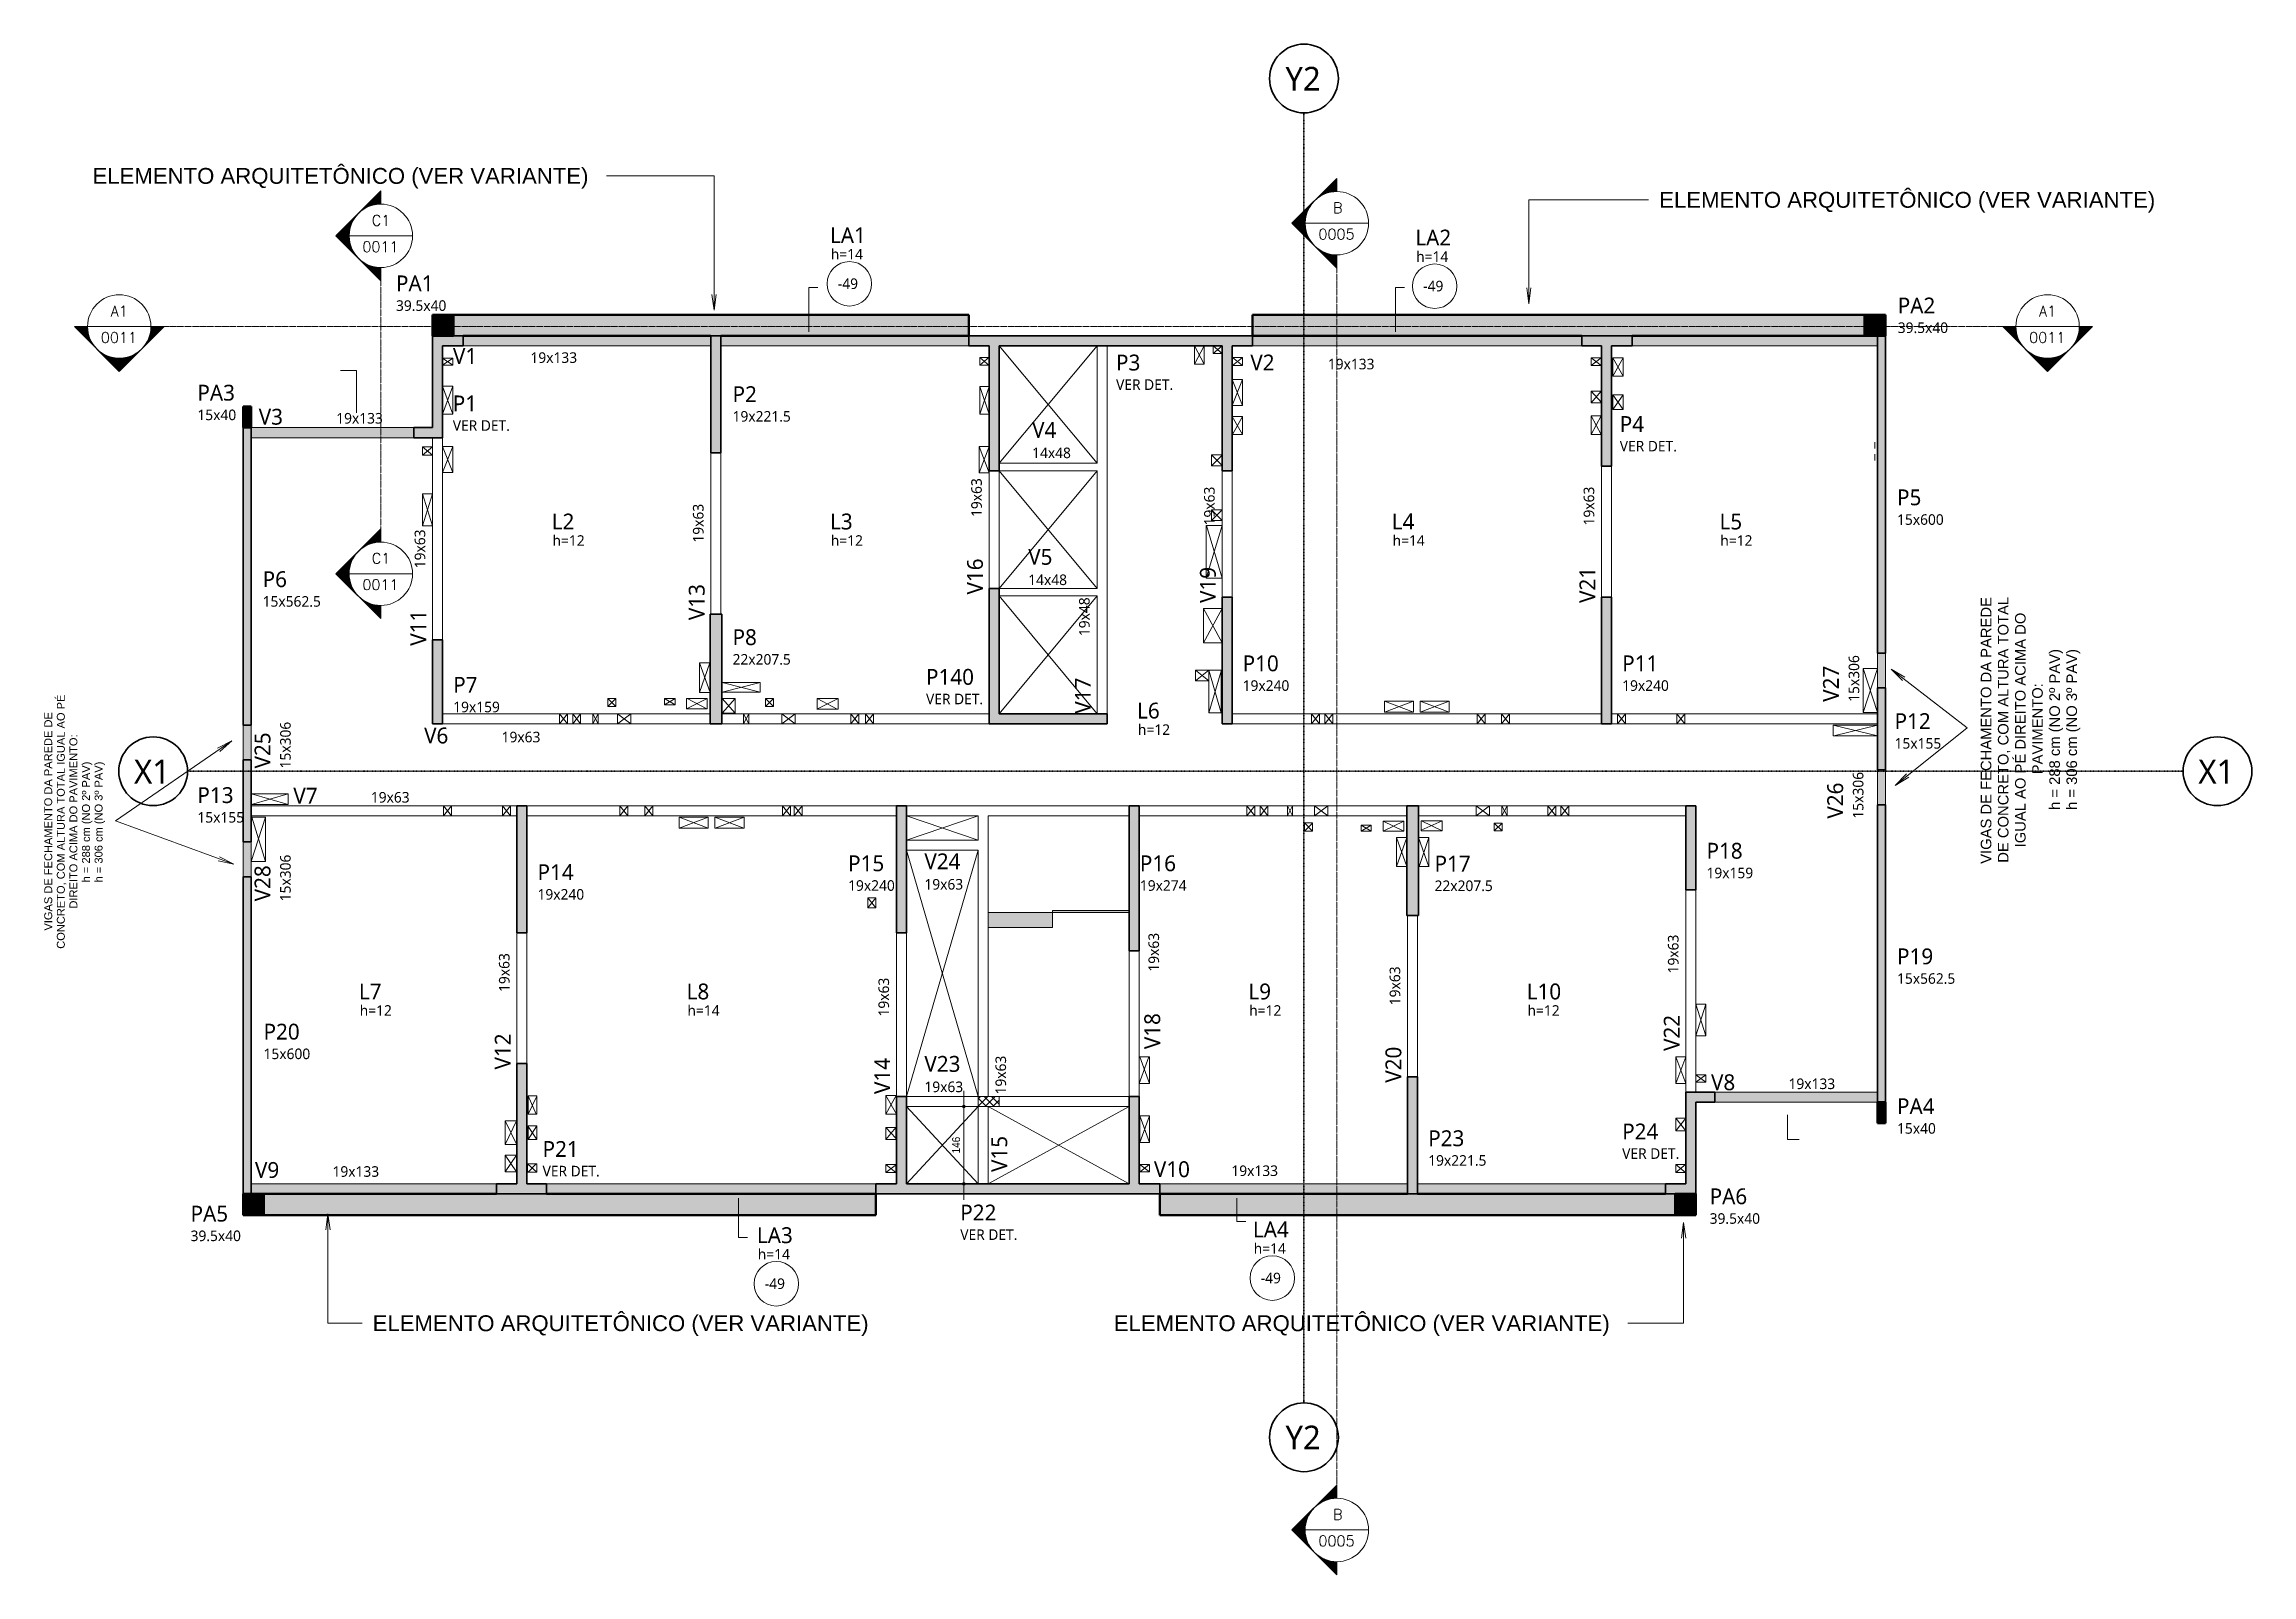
# Model space of a CAD drawing. Header units: centimetres. Extents: x -2102 to 22188, y -1637 to 88376.
# Drawn here: x 3818 to 7994, y -1637 to 1259 of the extents above.
import ezdxf

# ---------------------------------------------------------------- set-up
doc = ezdxf.new("R2010")
doc.units = ezdxf.units.CM
for name, pattern in [('Centro de 6 mm', [1.32, 0.6, -0.24, 0.24, -0.24]), ('Dash dot', [1.5875, 0.635, -0.47625, 0, -0.47625]), ('Traço', [0.635, 0.3175, -0.3175])]:
    doc.linetypes.add(name, pattern=pattern)
for name, color, linetype, lineweight in [('A-ANNO-DIMS', 7, 'Continuous', 9), ('A-ANNO-DIMS-100', 7, 'Continuous', 9), ('A-DETL-GENF', 7, 'Continuous', 9), ('A-DETL-THIN', 7, 'Continuous', 18), ('A-FLOR', 7, 'Continuous', 18), ('A-FLOR-IDEN', 7, 'Continuous', 9), ('A-GENM', 7, 'Continuous', 18), ('G-ANNO-SYMB', 7, 'Continuous', 9), ('G-ANNO-TEXT', 7, 'Continuous', 9), ('S-BEAM', 7, 'Continuous', 18), ('S-BEAM-HDLN', 7, 'Traço', 18), ('S-BEAM-IDEN', 7, 'Continuous', 9), ('S-COLS', 7, 'Continuous', 18), ('S-COLS-IDEN', 7, 'Continuous', 9), ('S-GRID', 7, 'Continuous', 9), ('S-GRID-IDEN', 7, 'Continuous', 9)]:
    doc.layers.add(name, color=color, linetype=linetype, lineweight=lineweight)
doc.layers.add('A-DETL', color=7, linetype='Continuous', lineweight=9, true_color=0x00a600)
doc.styles.add('Arial_2', font='arial.ttf', dxfattribs={"height": 30})
doc.styles.add('Arial_3', font='arial.ttf', dxfattribs={"height": 20})
doc.styles.add('Arial_4', font='arial.ttf', dxfattribs={"height": 15})
doc.styles.add('Arial_5', font='arial.ttf', dxfattribs={"width": 0.9, "height": 15})
doc.styles.add('Gadugi', font='gadugi.ttf', dxfattribs={"height": 45})
doc.styles.add('Gadugi_3', font='gadugi.ttf', dxfattribs={"height": 30})
doc.styles.add('Gadugi_4', font='gadugi.ttf', dxfattribs={"height": 20})
doc.styles.add('Gadugi_5', font='gadugi.ttf', dxfattribs={"height": 0.2})
doc.styles.add('RomanD', font='romand__.ttf', dxfattribs={"height": 20})
doc.dimstyles.new('PED_1_5mm_ESQ_4', dxfattribs={"dimscale": 30.48, "dimtxt": 15.303891, "dimasz": 0.656168, "dimexe": 0.492126, "dimexo": 0.492126, "dimgap": 0.098425, "dimtad": 1, "dimdec": 1, "dimrnd": 0.5, "dimdsep": 46, "dimtxsty": 'Arial_5', "dimblk1": 'DOTSMALL', "dimblk2": 'DOTSMALL', "dimsah": 1, "dimcen": 0.09, "dimdle": 0.984252, "dimazin": 0, "dimtfac": 1, "dimtdec": 4, "dimtix": 1, "dimtmove": 0, "dimatfit": 3, "dimfxl": 1, "dimtvp": 1, "dimtolj": 1, "dimtzin": 0, "dimarcsym": 2})

msp = doc.modelspace()

# ---------------------------------------------------------------- texts
at = {"layer": 'A-FLOR-IDEN', "attachment_point": 1}
for s, insert, char_height, width, style in [('LA1', (5304.54, 912.59), 30, 84.9789, 'Gadugi_3'), ('LA2', (6411.86, 908.12), 30, 84.9789, 'Gadugi_3'), ('h=14', (5306.1, 871.64), 20, 79.3671, 'Gadugi_4'), ('h=14', (6413.42, 867.17), 20, 79.3671, 'Gadugi_4'), ('-49', (5319.33, 815.82), 20, 50.5063, 'Gadugi_4'), ('-49', (6426.65, 811.35), 20, 50.5063, 'Gadugi_4'), ('L2', (4778.04, 370.99), 30, 52.1097, 'Gadugi_3'), ('L3', (5304.54, 370.99), 30, 52.1097, 'Gadugi_3'), ('L4', (6367.3, 370.99), 30, 52.1097, 'Gadugi_3'), ('L5', (6987.3, 370.99), 30, 52.1097, 'Gadugi_3'), ('h=12', (4779.6, 330.03), 20, 79.3671, 'Gadugi_4'), ('h=12', (5306.1, 330.03), 20, 79.3671, 'Gadugi_4'), ('h=14', (6368.86, 330.03), 20, 79.3671, 'Gadugi_4'), ('h=12', (6988.86, 330.03), 20, 79.3671, 'Gadugi_4'), ('L6', (5885.5, 13.24), 30, 52.1097, 'Gadugi_3'), ('h=12', (5887.06, -27.72), 20, 79.3671, 'Gadugi_4'), ('L7', (4413.29, -518.05), 30, 52.1097, 'Gadugi_3'), ('L8', (5033.29, -518.05), 30, 52.1097, 'Gadugi_3'), ('L9', (6096.05, -518.05), 30, 52.1097, 'Gadugi_3'), ('L10', (6622.55, -518.05), 30, 80.1687, 'Gadugi_3'), ('h=12', (4414.85, -559), 20, 79.3671, 'Gadugi_4'), ('h=14', (5034.85, -559), 20, 79.3671, 'Gadugi_4'), ('h=12', (6097.62, -559), 20, 79.3671, 'Gadugi_4'), ('h=12', (6624.11, -559), 20, 79.3671, 'Gadugi_4'), ('LA3', (5166.34, -979.07), 30, 84.9789, 'Gadugi_3'), ('LA4', (6104.59, -968.3), 30, 84.9789, 'Gadugi_3'), ('h=14', (5167.91, -1020.03), 20, 79.3671, 'Gadugi_4'), ('h=14', (6106.16, -1009.25), 20, 79.3671, 'Gadugi_4'), ('-49', (5181.14, -1075.85), 20, 50.5063, 'Gadugi_4'), ('-49', (6119.39, -1065.07), 20, 50.5063, 'Gadugi_4')]:
    msp.add_mtext(s, dxfattribs=dict(at, insert=insert, char_height=char_height, width=width, style=style))
at = {"layer": 'G-ANNO-SYMB', "char_height": 20, "attachment_point": 1, "style": 'RomanD'}
for s, insert, width in [('C1', (4437.72, 935.62), 46.4979), ('B', (6256.26, 959.43), 22.4472), ('0011', (4419.82, 885.73), 89.789), ('0005', (6228.46, 909.54), 89.789), ('A1', (3943.58, 764.05), 44.8945), ('A1', (7591.66, 764.05), 44.8945), ('0011', (3925.03, 714.16), 89.789), ('0011', (7573.11, 714.16), 89.789), ('C1', (4437.72, 296.37), 46.4979), ('0011', (4419.82, 246.48), 89.789), ('B', (6256.26, -1512.52), 22.4472), ('0005', (6228.46, -1562.41), 89.789)]:
    msp.add_mtext(s, dxfattribs=dict(at, insert=insert, width=width))
at = {"layer": 'G-ANNO-TEXT', "char_height": 30, "width": 1154.43, "attachment_point": 1, "style": 'Arial_2'}
for insert in [(3909.33, 1024.79), (6873.3, 979.5), (4439.27, -1145.65), (5841.41, -1145.65)]:
    msp.add_mtext('ELEMENTO ARQUITETÔNICO (VER VARIANTE)', dxfattribs=dict(at, insert=insert))
at = {"layer": 'G-ANNO-TEXT', "attachment_point": 1, "rotation": 90}
for s, insert, char_height, width, style in [('VIGAS DE FECHAMENTO DA PAREDE ', (7481.61, -291.5), 20, 627.7213, 'Arial_3'), ('DE CONCRETO, COM ALTURA TOTAL ', (7514.02, -289.51), 20, 625.3162, 'Arial_3'), ('IGUAL AO PÉ DIREITO ACIMA DO ', (7546.43, -260.41), 20, 557.1728, 'Arial_3'), ('h = 288 cm (NO 2º PAV)', (7611.26, -189.63), 20, 376.7931, 'Arial_3'), ('h = 306 cm (NO 3º PAV)', (7643.67, -189.63), 20, 376.7931, 'Arial_3'), ('PAVIMENTO:', (7578.84, -122.16), 20, 212.4472, 'Arial_3'), ('CONCRETO, COM ALTURA TOTAL IGUAL AO PÉ ', (3841.9, -452.28), 15, 593.2487, 'Arial_4'), ('VIGAS DE FECHAMENTO DA PAREDE DE ', (3818.09, -417.89), 15, 509.8733, 'Arial_4'), ('DIREITO ACIMA DO PAVIMENTO:', (3865.72, -376.22), 15, 401.6454, 'Arial_4'), ('h = 288 cm (NO 2º PAV)', (3889.53, -326.61), 15, 281.3923, 'Arial_4'), ('h = 306 cm (NO 3º PAV)', (3913.34, -326.61), 15, 281.3923, 'Arial_4')]:
    msp.add_mtext(s, dxfattribs=dict(at, insert=insert, char_height=char_height, width=width, style=style))
at = {"layer": 'S-BEAM-IDEN', "attachment_point": 1}
for s, insert, char_height, width, style in [('V1', (4591.27, 683.95), 30, 60.1266, 'Gadugi_3'), ('19x133', (4737.87, 676.08), 20, 108.2278, 'Gadugi_4'), ('V2', (6099.72, 671.72), 30, 60.1266, 'Gadugi_3'), ('19x133', (6246.31, 663.85), 20, 108.2278, 'Gadugi_4'), ('V3', (4223.8, 569.19), 30, 60.1266, 'Gadugi_3'), ('19x133', (4370.39, 561.32), 20, 108.2278, 'Gadugi_4'), ('V4', (5686.92, 544.26), 30, 60.1266, 'Gadugi_3'), ('14x48', (5686.92, 495.82), 20, 89.789, 'Gadugi_4'), ('V5', (5679.53, 304.17), 30, 60.1266, 'Gadugi_3'), ('14x48', (5679.53, 255.73), 20, 89.789, 'Gadugi_4'), ('V6', (4536.69, -33.88), 30, 60.1266, 'Gadugi_3'), ('19x63', (4683.29, -41.75), 20, 89.789, 'Gadugi_4'), ('V7', (4289.29, -147.81), 30, 60.1266, 'Gadugi_3'), ('19x63', (4435.89, -155.68), 20, 89.789, 'Gadugi_4'), ('V24', (5483.13, -271.81), 30, 88.1856, 'Gadugi_3'), ('19x63', (5483.13, -320.25), 20, 89.789, 'Gadugi_4'), ('V23', (5483.13, -655), 30, 88.1856, 'Gadugi_3'), ('19x63', (5483.13, -703.44), 20, 89.789, 'Gadugi_4'), ('V8', (6971.28, -689.8), 30, 60.1266, 'Gadugi_3'), ('19x133', (7117.88, -697.67), 20, 108.2278, 'Gadugi_4'), ('V9', (4216.76, -855.73), 30, 60.1266, 'Gadugi_3'), ('19x133', (4363.36, -863.6), 20, 108.2278, 'Gadugi_4'), ('V10', (5917.28, -854.28), 30, 88.1856, 'Gadugi_3'), ('19x133', (6063.88, -862.15), 20, 108.2278, 'Gadugi_4')]:
    msp.add_mtext(s, dxfattribs=dict(at, insert=insert, char_height=char_height, width=width, style=style))
at = {"layer": 'S-BEAM-IDEN', "attachment_point": 1, "rotation": 90}
for s, insert, char_height, width, style in [('19x63', (5571.73, 364.52), 20, 89.789, 'Gadugi_4'), ('19x63', (6012.23, 348.52), 20, 89.789, 'Gadugi_4'), ('19x63', (6730.24, 348.52), 20, 89.789, 'Gadugi_4'), ('19x63', (5045.23, 316.04), 20, 89.789, 'Gadugi_4'), ('19x63', (4518.73, 267.52), 20, 89.789, 'Gadugi_4'), ('V16', (5563.86, 217.93), 30, 88.1856, 'Gadugi_3'), ('V19', (6004.36, 201.93), 30, 88.1856, 'Gadugi_3'), ('V21', (6722.37, 201.93), 30, 88.1856, 'Gadugi_3'), ('V13', (5037.36, 169.44), 30, 88.1856, 'Gadugi_3'), ('19x48', (5775.73, 139.09), 20, 89.789, 'Gadugi_4'), ('V11', (4510.86, 120.93), 30, 88.1856, 'Gadugi_3'), ('15x306', (7231.58, 14.91), 20, 108.2278, 'Gadugi_4'), ('V17', (5767.86, -7.51), 30, 88.1856, 'Gadugi_3'), ('V27', (7183.14, 14.91), 30, 88.1856, 'Gadugi_3'), ('15x306', (4264.32, -111.13), 20, 108.2278, 'Gadugi_4'), ('V25', (4215.88, -111.13), 30, 88.1856, 'Gadugi_3'), ('15x306', (7239.58, -206.04), 20, 108.2278, 'Gadugi_4'), ('V26', (7191.14, -206.04), 30, 88.1856, 'Gadugi_3'), ('15x306', (4264.32, -362.49), 20, 108.2278, 'Gadugi_4'), ('V28', (4215.88, -362.49), 30, 88.1856, 'Gadugi_3'), ('19x63', (5907.03, -495.59), 20, 89.789, 'Gadugi_4'), ('19x63', (6889.74, -498.93), 20, 89.789, 'Gadugi_4'), ('19x63', (4678.23, -533.98), 20, 89.789, 'Gadugi_4'), ('19x63', (6363.24, -559.08), 20, 89.789, 'Gadugi_4'), ('19x63', (5396.23, -580.42), 20, 89.789, 'Gadugi_4'), ('V18', (5899.16, -642.18), 30, 88.1856, 'Gadugi_3'), ('V22', (6881.87, -645.53), 30, 88.1856, 'Gadugi_3'), ('V12', (4670.36, -680.57), 30, 88.1856, 'Gadugi_3'), ('V14', (5388.36, -727.02), 30, 88.1856, 'Gadugi_3'), ('19x63', (5617.59, -727.91), 20, 89.789, 'Gadugi_4'), ('V20', (6355.37, -705.67), 30, 88.1856, 'Gadugi_3'), ('V15', (5609.72, -874.51), 30, 88.1856, 'Gadugi_3')]:
    msp.add_mtext(s, dxfattribs=dict(at, insert=insert, char_height=char_height, width=width, style=style))
at = {"layer": 'S-COLS-IDEN', "attachment_point": 1}
for s, insert, char_height, width, style in [('PA1', (4483.48, 821.44), 30, 89.789, 'Gadugi_3'), ('39.5x40', (4483.48, 774.46), 20, 115.443, 'Gadugi_4'), ('PA2', (7324.54, 779.58), 30, 89.789, 'Gadugi_3'), ('39.5x40', (7324.54, 732.6), 20, 115.443, 'Gadugi_4'), ('P3', (5845.71, 671.72), 30, 56.9198, 'Gadugi_3'), ('PA3', (4107.79, 614.7), 30, 89.789, 'Gadugi_3'), ('P1', (4590.87, 594.36), 30, 56.9198, 'Gadugi_3'), ('P2', (5120.2, 611.91), 30, 56.9198, 'Gadugi_3'), ('15x40', (4107.79, 567.72), 20, 89.789, 'Gadugi_4'), ('19x221.5', (5120.2, 564.93), 20, 133.8818, 'Gadugi_4'), ('P4', (6798.62, 555.36), 30, 56.9198, 'Gadugi_3'), ('P5', (7323.21, 416.67), 30, 56.9198, 'Gadugi_3'), ('15x600', (7323.21, 369.69), 20, 108.2278, 'Gadugi_4'), ('P6', (4231.2, 261.81), 30, 56.9198, 'Gadugi_3'), ('15x562.5', (4231.2, 214.83), 20, 133.8818, 'Gadugi_4'), ('P8', (5120.2, 152.18), 30, 56.9198, 'Gadugi_3'), ('22x207.5', (5120.2, 105.2), 20, 133.8818, 'Gadugi_4'), ('P10', (6085.2, 102.65), 30, 84.9789, 'Gadugi_3'), ('P11', (6803.21, 102.65), 30, 84.9789, 'Gadugi_3'), ('P7', (4591.7, 62.15), 30, 56.9198, 'Gadugi_3'), ('P140', (5486.2, 77.07), 30, 113.0379, 'Gadugi_3'), ('19x240', (6085.2, 55.67), 20, 108.2278, 'Gadugi_4'), ('19x240', (6803.21, 55.67), 20, 108.2278, 'Gadugi_4'), ('19x159', (4591.7, 15.17), 20, 108.2278, 'Gadugi_4'), ('P12', (7318.51, -6.64), 30, 84.9789, 'Gadugi_3'), ('15x155', (7318.51, -53.61), 20, 108.2278, 'Gadugi_4'), ('P13', (4107.79, -146.59), 30, 84.9789, 'Gadugi_3'), ('15x155', (4107.79, -193.57), 20, 108.2278, 'Gadugi_4'), ('P14', (4751.2, -292.35), 30, 84.9789, 'Gadugi_3'), ('P15', (5338.84, -275.61), 30, 84.9789, 'Gadugi_3'), ('P16', (5890.77, -275.61), 30, 84.9789, 'Gadugi_3'), ('P17', (6448.21, -276.1), 30, 84.9789, 'Gadugi_3'), ('P18', (6962.71, -251.85), 30, 84.9789, 'Gadugi_3'), ('19x240', (5338.84, -322.58), 20, 108.2278, 'Gadugi_4'), ('19x274', (5890.77, -322.58), 20, 108.2278, 'Gadugi_4'), ('22x207.5', (6448.21, -323.08), 20, 133.8818, 'Gadugi_4'), ('19x159', (6962.71, -298.83), 20, 108.2278, 'Gadugi_4'), ('19x240', (4751.2, -339.33), 20, 108.2278, 'Gadugi_4'), ('P19', (7323.21, -451.59), 30, 84.9789, 'Gadugi_3'), ('15x562.5', (7323.21, -498.57), 20, 133.8818, 'Gadugi_4'), ('P20', (4232.92, -594.04), 30, 84.9789, 'Gadugi_3'), ('15x600', (4232.92, -641.02), 20, 108.2278, 'Gadugi_4'), ('PA4', (7323.21, -735.14), 30, 89.789, 'Gadugi_3'), ('P24', (6803.18, -782.88), 30, 84.9789, 'Gadugi_3'), ('15x40', (7323.21, -782.12), 20, 89.789, 'Gadugi_4'), ('P21', (4760.8, -816.04), 30, 84.9789, 'Gadugi_3'), ('P23', (6436.21, -795.69), 30, 84.9789, 'Gadugi_3'), ('19x221.5', (6436.21, -842.67), 20, 133.8818, 'Gadugi_4'), ('PA6', (6968.7, -905.56), 30, 89.789, 'Gadugi_3'), ('PA5', (4094.86, -938.3), 30, 89.789, 'Gadugi_3'), ('P22', (5550.93, -936.27), 30, 84.9789, 'Gadugi_3'), ('39.5x40', (6968.7, -952.54), 20, 115.443, 'Gadugi_4'), ('39.5x40', (4094.86, -985.28), 20, 115.443, 'Gadugi_4')]:
    msp.add_mtext(s, dxfattribs=dict(at, insert=insert, char_height=char_height, width=width, style=style))
at = {"layer": 'S-GRID-IDEN', "color": 40, "true_color": 0xffc000, "char_height": 45, "width": 84.1772, "attachment_point": 1, "style": 'Gadugi'}
for insert in [(6166.18, 1216.09), (6166.18, -1354.35)]:
    msp.add_mtext('Y2', dxfattribs=dict(at, insert=insert))
at = {"layer": 'S-GRID-IDEN', "color": 152, "true_color": 0x0070c0, "char_height": 45, "width": 87.3839, "attachment_point": 1, "style": 'Gadugi'}
for insert in [(3987.96, -94.63), (7893.26, -94.63)]:
    msp.add_mtext('X1', dxfattribs=dict(at, insert=insert))

# ---------------------------------------------------------------- blocks, each defined once
blk = doc.blocks.new('TQS - Pilar Polig_5 - TQS Column-2591262-PL K 001 - FORMA DO PAVIMENTO TIPO 1 - CORTES ARQUITETURA')
at = {"layer": 'S-COLS', "linetype": 'Traço', "lineweight": 9, "true_color": 0x808080}
blk.add_hatch(color=8, dxfattribs=at).paths.add_polyline_path([(9.7, 150.1), (-9.3, 150.1), (-9.3, -77.5), (-48, -77.5), (-48, -96.5), (47, -96.5), (47, -77.5), (9.7, -77.5)], flags=0)
at = {"layer": 'S-COLS', "lineweight": 35}
for p, q in [((-9.3, -77.5), (-9.3, 150.1)), ((-9.3, 150.1), (9.7, 150.1)), ((9.7, 150.1), (9.7, -77.5)), ((-48, -96.5), (-48, -77.5)), ((-48, -77.5), (-9.3, -77.5)), ((9.7, -77.5), (47, -77.5)), ((47, -77.5), (47, -96.5)), ((47, -96.5), (-48, -96.5))]:
    blk.add_line(p, q, dxfattribs=at)
blk = doc.blocks.new('TQS - Pilar retangular - 15_0 x 40_0-2890008-PL K 001 - FORMA DO PAVIMENTO TIPO 1 - CORTES ARQUITETURA')
at = {"layer": 'S-COLS', "linetype": 'Traço', "lineweight": 50, "true_color": 0x808080}
blk.add_hatch(color=8, dxfattribs=at).paths.add_polyline_path([(-7.5, 20), (-7.5, -20), (7.5, -20), (7.5, 20)], flags=0)
at = {"layer": 'S-COLS', "color": 190, "lineweight": 50, "true_color": 0x8000ff}
for p, q in [((-7.5, 20), (-7.5, -20)), ((7.5, 20), (-7.5, 20)), ((7.5, -20), (7.5, 20)), ((-7.5, -20), (7.5, -20))]:
    blk.add_line(p, q, dxfattribs=at)
blk = doc.blocks.new('PED_FURO_RETANGULAR_R04_2020 - 15x15x29-3491205-PL K 001 - FORMA DO PAVIMENTO TIPO 1 - CORTES ARQUITETURA')
at = {"layer": 'A-GENM'}
for p, q in [((-7.5, 9.5), (7.5, -9.5)), ((-7.5, -9.5), (7.5, 9.5)), ((-7.5, -9.5), (-7.5, 9.5)), ((-7.5, 9.5), (7.5, 9.5)), ((7.5, 9.5), (7.5, -9.5)), ((7.5, -9.5), (-7.5, -9.5))]:
    blk.add_line(p, q, dxfattribs=at)
blk = doc.blocks.new('PED_COMPL_ESC_TRIANGULO_BAIXO_R00_2019 - 01-3741892-PL K 001 - FORMA DO PAVIMENTO TIPO 1 - CORTES ARQUITETURA')
at = {"layer": 'S-BEAM', "true_color": 0x0080ff}
blk.add_hatch(color=150, dxfattribs=at).paths.add_polyline_path([(61, 0), (61, 28.1), (-61, 28.1), (-61, 0)], flags=0)
at = {"layer": 'S-BEAM'}
for p, q in [((61, 28.1), (-61, 28.1)), ((-61, 0), (61, 0)), ((61, 0), (61, 28.1))]:
    blk.add_line(p, q, dxfattribs=at)
blk = doc.blocks.new('PED_COMPL_ESC_TRIANGULO_CIMA_R00_2019 - 01-3741802-PL K 001 - FORMA DO PAVIMENTO TIPO 1 - CORTES ARQUITETURA')
at = {"layer": 'S-BEAM', "true_color": 0x0080ff}
blk.add_hatch(color=150, dxfattribs=at).paths.add_polyline_path([(72.5, 0), (72.5, 3.9), (-72.5, 3.9), (-72.5, 0)], flags=0)
at = {"layer": 'S-BEAM'}
for p, q in [((-72.5, 3.9), (-72.5, 0.1)), ((-72.5, 3.9), (72.5, 3.9)), ((72.5, 0), (-72.5, 0))]:
    blk.add_line(p, q, dxfattribs=at)
blk = doc.blocks.new('Corte - M_Cabeça do corte - Preenchida-2060824-PL K 001 - FORMA DO PAVIMENTO TIPO 1 - CORTES ARQUITETURA')
at = {"layer": 'G-ANNO-SYMB'}
h = blk.add_hatch(color=256, dxfattribs=at)
edge = h.paths.add_edge_path(flags=0)
edge.add_line((-0.6, 0.849), (-0.6, 0.6))
edge.add_arc((-0.6, 0), 0.6, 90, 135)
edge.add_line((-1.024, 0.424), (-0.6, 0.849))
h = blk.add_hatch(color=256, dxfattribs=at)
edge = h.paths.add_edge_path(flags=0)
edge.add_line((-0.6, 0.849), (-0.176, 0.424))
edge.add_arc((-0.6, 0), 0.6, 45, 90)
edge.add_line((-0.6, 0.6), (-0.6, 0.849))
h = blk.add_hatch(color=256, dxfattribs=at)
edge = h.paths.add_edge_path(flags=0)
edge.add_line((-1.449, 0), (-1.024, 0.424))
edge.add_arc((-0.6, 0), 0.6, 135, 180)
edge.add_line((-1.2, 0), (-1.449, 0))
h = blk.add_hatch(color=256, dxfattribs=at)
edge = h.paths.add_edge_path(flags=0)
edge.add_line((0.249, 0), (0, 0))
edge.add_arc((-0.6, 0), 0.6, 360, 405)
edge.add_line((-0.176, 0.424), (0.249, 0))
for p, q in [((-0.6, 0.849), (-1.449, 0)), ((-0.6, 0.849), (-1.024, 0.424)), ((-0.6, 0.849), (0.249, 0)), ((-0.6, 0.6), (-0.6, 0.849)), ((-0.6, 0.849), (-0.6, 0.6)), ((-0.176, 0.424), (-0.6, 0.849)), ((-1.024, 0.424), (-1.449, 0)), ((0.249, 0), (-0.176, 0.424)), ((-1.449, 0), (-1.2, 0)), ((0, 0), (0.249, 0)), ((-1.2, 0), (-1.449, 0)), ((0, 0), (0.249, 0))]:
    blk.add_line(p, q, dxfattribs=at)
for start, end in [(360, 180), (135, 180), (90, 135), (45, 90), (360, 45), (180, 360)]:
    blk.add_arc((-0.6, 0), 0.6, start, end, dxfattribs=at)
blk = doc.blocks.new('PED_TAG_PILAR_R04 - PILAR VER DET_-2523782-PL K 001 - FORMA DO PAVIMENTO TIPO 1 - CORTES ARQUITETURA')
at = {"layer": 'S-COLS-IDEN', "insert": (0.115, -0.633), "char_height": 0.2, "width": 1.37089, "attachment_point": 1, "style": 'Gadugi_5'}
blk.add_mtext('VER DET.', dxfattribs=at)
blk = doc.blocks.new('PED_TAG_LAJE_R03 - TÍTULO_ESPESSURA_REBAIXO-2582888-PL K 001 - FORMA DO PAVIMENTO TIPO 1 - CORTES ARQUITETURA')
at = {"layer": 'A-FLOR-IDEN'}
blk.add_circle((-0.108, -0.761), 0.421, dxfattribs=at)
blk = doc.blocks.new('DIMBLOCK154-PL K 001 - FORMA DO PAVIMENTO TIPO 1 - CORTES ARQUITETURA')
at = {"layer": 'A-ANNO-DIMS-100'}
h = blk.add_hatch(color=256, dxfattribs=at)
edge = h.paths.add_edge_path(flags=0)
edge.add_arc((5558, -750.8), 2.5, 0, 360)
h = blk.add_hatch(color=256, dxfattribs=at)
edge = h.paths.add_edge_path(flags=0)
edge.add_arc((5558, -896.9), 2.5, 0, 360)
for p, q in [((5588.7, -750.8), (5543, -750.8)), ((5558, -720.8), (5558, -926.9)), ((5558, -750.8), (5588.7, -750.8)), ((5546.5, -896.9), (5573, -896.9)), ((5558, -896.9), (5546.5, -896.9))]:
    blk.add_line(p, q, dxfattribs=at)
for centre in [(5558, -750.8), (5558, -896.9)]:
    blk.add_circle(centre, 2.5, dxfattribs=at)
at = {"layer": 'A-ANNO-DIMS-100', "color": 0, "insert": (5535.5, -839.4), "char_height": 15, "width": 37.294, "attachment_point": 1, "rotation": 90, "line_spacing_factor": 0.941778, "style": 'Arial_5'}
blk.add_mtext('146', dxfattribs=at)
blk = doc.blocks.new('_DotSmall')
at = {"color": 0, "linetype": 'ByBlock', "const_width": 0.5}
blk.add_lwpolyline([(-0.0625, 0, 1), (0.0625, 0, 1)], format="xyb", close=True, dxfattribs=at)
blk = doc.blocks.new('Eixo - Y2-2173031-PL K 001 - FORMA DO PAVIMENTO TIPO 1 - CORTES ARQUITETURA')
at = {"layer": 'S-GRID-IDEN', "color": 40, "lineweight": 35, "true_color": 0xffc000}
blk.add_circle((0, 0), 0.65, dxfattribs=at)
blk = doc.blocks.new('Eixo - X1-2173051-PL K 001 - FORMA DO PAVIMENTO TIPO 1 - CORTES ARQUITETURA')
at = {"layer": 'S-GRID-IDEN', "color": 152, "lineweight": 35, "true_color": 0x0070c0}
blk.add_circle((0, 0), 0.65, dxfattribs=at)

# ---------------------------------------------------------------- dimensions: what is measured, and where the dimension line sits
at = {"layer": 'A-ANNO-DIMS'}
dim = msp.add_linear_dim(base=(5557.99, -896.95), p1=(5603.74, -750.83), p2=(5561.52, -896.95), angle=90, dimstyle='PED_1_5mm_ESQ_4', override={"dimpost": '<>', "dimfxl": 152.096735}, dxfattribs=at)
dim.commit()
dim.dimension.update_dxf_attribs({"geometry": 'DIMBLOCK154-PL K 001 - FORMA DO PAVIMENTO TIPO 1 - CORTES ARQUITETURA', "text_midpoint": (5547.33, -823.89)})

# ---------------------------------------------------------------- hatches: boundary and pattern name
at = {"layer": 'A-DETL-GENF', "true_color": 0x0000ff}
h = msp.add_hatch(dxfattribs=at)
h.set_pattern_fill('FP_1', color=5, style=0, pattern_type=2)
h.set_pattern_definition([(45, (5953.076, 0), (-7.07107, 7.07107), []), (135, (5953.076, 0), (-7.07107, -7.07107), [])])
h.paths.add_polyline_path([(5584.74, -750.83), (5624.74, -750.83), (5624.74, -731.83), (5584.74, -731.83)], flags=0)
at = {"layer": 'A-FLOR', "true_color": 0xa7d7e1}
for points in [[(5566.96, 707.12), (5566.96, 747.12), (4592.21, 747.12), (4592.21, 707.12), (5556.48, 707.12)], [(6103.95, 707.12), (7261.73, 707.12), (7261.73, 747.12), (6103.95, 747.12)], [(4233.72, -955.95), (5391.48, -955.95), (5391.48, -915.95), (4233.72, -915.95)], [(5928.47, -955.95), (6903.22, -955.95), (6903.22, -915.95), (5928.47, -915.95)]]:
    msp.add_hatch(color=9, dxfattribs=at).paths.add_polyline_path(points, flags=0)
at = {"layer": 'S-BEAM', "true_color": 0xccffcc}
for points in [[(4610.46, 688.12), (5079.21, 688.12), (5079.21, 707.12), (4610.46, 707.12)], [(5556.48, 688.12), (5566.96, 688.12), (5566.96, 707.12), (5098.21, 707.12), (5098.21, 688.12)], [(6103.95, 688.12), (6726.97, 688.12), (6726.97, 707.12), (6103.95, 707.12)], [(7261.73, 688.12), (7286.22, 688.12), (7286.22, 707.12), (6821.97, 707.12), (6821.97, 688.12), (7005.04, 688.12)], [(4516.96, 514.55), (4516.96, 533.55), (4209.22, 533.55), (4209.22, 514.55)], [(7005.04, -742.38), (7286.22, -742.38), (7286.22, -723.38), (6978.47, -723.38), (6978.47, -742.38)], [(4233.72, -915.95), (4673.46, -915.95), (4673.46, -896.95), (4209.22, -896.95), (4209.22, -915.95)], [(5391.48, -915.95), (5391.48, -896.95), (4768.46, -896.95), (4768.46, -915.95), (5073.62, -915.95)], [(6397.22, -915.95), (6397.22, -896.95), (5928.47, -896.95), (5928.47, -915.95), (6039.33, -915.95)], [(6884.97, -915.95), (6884.97, -896.95), (6416.22, -896.95), (6416.22, -915.95), (6522.19, -915.95)]]:
    msp.add_hatch(color=254, dxfattribs=at).paths.add_polyline_path(points, flags=0)
at = {"layer": 'S-BEAM', "true_color": 0xe6b8b7}
for points in [[(7286.22, 41.1), (7301.22, 41.1), (7301.22, 107.17), (7286.22, 107.17), (7286.22, 78.12)], [(4209.22, -94.95), (4209.22, -28.98), (4194.22, -28.98), (4194.22, -94.95)], [(7286.22, -179.85), (7301.22, -179.85), (7301.22, -113.88), (7286.22, -113.88)], [(4194.22, -316), (4209.22, -316), (4209.22, -249.93), (4194.22, -249.93), (4194.22, -287.2)]]:
    msp.add_hatch(color=9, dxfattribs=at).paths.add_polyline_path(points, flags=0)
at = {"layer": 'S-COLS', "true_color": 0x808080}
for points in [[(4552.71, 707.12), (4592.21, 707.12), (4592.21, 747.12), (4552.71, 747.12)], [(7301.23, 707.12), (7301.23, 747.12), (7261.73, 747.12), (7261.73, 707.12)], [(4516.96, 514.55), (4571.71, 514.55), (4571.71, 688.12), (4610.46, 688.12), (4610.46, 707.12), (4552.71, 707.12), (4552.71, 533.55), (4516.96, 533.55)], [(5098.21, 485.65), (5098.21, 707.12), (5079.21, 707.12), (5079.21, 485.65)], [(6046.21, 452.12), (6065.21, 452.12), (6065.21, 688.12), (6103.95, 688.12), (6103.95, 707.12), (5566.96, 707.12), (5566.96, 688.12), (5605.71, 688.12), (5605.71, 452.12), (5624.71, 452.12), (5624.71, 688.12), (6046.21, 688.12)], [(7301.22, 107.17), (7301.22, 707.12), (7286.22, 707.12), (7286.22, 107.17)], [(4209.22, 533.55), (4209.22, 573.55), (4194.22, 573.55), (4194.22, 533.55)], [(4209.22, -28.98), (4209.22, 533.55), (4194.22, 533.55), (4194.22, -28.98)], [(5828.71, -26.88), (5828.71, -7.88), (5624.71, -7.88), (5624.71, 229.12), (5605.71, 229.12), (5605.71, -26.88)], [(6065.21, -26.88), (6065.21, 213.12), (6046.21, 213.12), (6046.21, -26.88)], [(6783.22, -26.88), (6783.22, 213.12), (6764.22, 213.12), (6764.22, -26.88)], [(5099.71, -26.87), (5099.71, 180.63), (5077.71, 180.63), (5077.71, -26.87)], [(4571.71, -26.88), (4571.71, 132.12), (4552.71, 132.12), (4552.71, -26.88)], [(7301.22, -113.88), (7301.22, 41.1), (7286.22, 41.1), (7286.22, -113.88)], [(4209.22, -249.93), (4209.22, -94.95), (4194.22, -94.95), (4194.22, -249.93)], [(4731.21, -421.88), (4731.21, -181.88), (4712.21, -181.88), (4712.21, -421.88)], [(5449.21, -421.88), (5449.21, -181.88), (5430.21, -181.88), (5430.21, -421.88)], [(5889.73, -455.88), (5889.73, -181.88), (5870.73, -181.88), (5870.73, -455.88)], [(6417.72, -389.38), (6417.72, -181.88), (6395.72, -181.88), (6395.72, -389.38)], [(6942.72, -340.88), (6942.72, -181.88), (6923.72, -181.88), (6923.72, -340.88)], [(7301.22, -742.38), (7301.22, -179.85), (7286.22, -179.85), (7286.22, -742.38)], [(4209.22, -915.95), (4209.22, -316), (4194.22, -316), (4194.22, -915.95)], [(4768.46, -915.95), (4768.46, -896.95), (4731.21, -896.95), (4731.21, -669.38), (4712.21, -669.38), (4712.21, -896.95), (4673.46, -896.95), (4673.46, -915.95)], [(6416.22, -915.95), (6416.22, -694.48), (6397.22, -694.48), (6397.22, -915.95)], [(5928.47, -915.95), (5928.47, -896.95), (5889.73, -896.95), (5889.73, -731.83), (5870.73, -731.83), (5870.73, -896.95), (5449.21, -896.95), (5449.21, -731.83), (5430.21, -731.83), (5430.21, -896.95), (5391.48, -896.95), (5391.48, -915.95), (5556.48, -915.95)], [(6942.72, -915.95), (6942.72, -742.38), (6978.47, -742.38), (6978.47, -723.38), (6923.72, -723.38), (6923.72, -896.95), (6884.97, -896.95), (6884.97, -915.95)], [(4233.72, -955.95), (4233.72, -915.95), (4194.22, -915.95), (4194.22, -955.95)], [(6942.72, -955.95), (6942.72, -915.95), (6903.22, -915.95), (6903.22, -955.95)]]:
    msp.add_hatch(color=8, dxfattribs=at).paths.add_polyline_path(points, flags=0)

# ---------------------------------------------------------------- linework, layer by layer
at = {"layer": 'A-DETL', "color": 7}
for p, q in [((5281.58, 798.97), (5264.58, 798.97)), ((5264.58, 798.97), (5264.58, 714.97)), ((6391.58, 798.97), (6374.58, 798.97)), ((6374.58, 798.97), (6374.58, 714.97)), ((5809.71, 466.12), (5624.71, 688.12)), ((5809.71, 688.12), (5624.71, 466.12)), ((4408.75, 641.72), (4378.75, 641.72)), ((4408.75, 561.72), (4408.75, 641.72)), ((5624.71, 452.12), (5809.71, 229.12)), ((5624.71, 229.12), (5809.71, 452.12)), ((5624.71, 215.12), (5809.71, -7.88)), ((5809.71, 215.12), (5624.71, -7.88)), ((5449.21, -246.88), (5584.74, -200.88)), ((5584.74, -246.88), (5449.21, -200.88)), ((5584.74, -731.83), (5449.21, -265.88)), ((5584.74, -265.88), (5449.21, -731.83)), ((5584.74, -750.83), (5449.21, -896.95)), ((5449.21, -750.83), (5584.74, -896.95)), ((5624.74, -731.83), (5584.74, -731.83)), ((5584.74, -731.83), (5584.74, -750.83)), ((5584.74, -750.83), (5624.74, -750.83)), ((5603.74, -750.83), (5870.73, -896.95)), ((5870.73, -750.83), (5603.74, -896.95)), ((5624.74, -750.83), (5624.74, -731.83)), ((7115.95, -766.57), (7115.95, -812.88)), ((7115.95, -812.88), (7137.95, -812.88)), ((5131.36, -998.45), (5131.36, -923.95)), ((6074.36, -967.95), (6074.36, -923.95)), ((5148.36, -998.45), (5131.36, -998.45)), ((6091.36, -967.95), (6074.36, -967.95))]:
    msp.add_line(p, q, dxfattribs=at)
at = {"layer": 'A-DETL-THIN'}
for p, q in [((6012.1, 688.12), (5994.2, 653.48)), ((5994.2, 688.12), (6012.1, 653.48)), ((6029.42, 688.12), (6046.21, 673.51)), ((6029.42, 673.51), (6046.21, 688.12)), ((4571.71, 665.11), (4590.71, 651.58)), ((4571.71, 651.58), (4590.71, 665.11)), ((5587.71, 651.95), (5605.71, 666.95)), ((5587.71, 666.11), (5605.71, 651.11)), ((6084.96, 666.11), (6066.04, 651.33)), ((6066.29, 666.11), (6084.96, 651.33)), ((6744.71, 665.47), (6763.22, 650.86)), ((6744.71, 650.86), (6763.22, 665.47)), ((6785.67, 665.85), (6805.21, 630.8)), ((6785.67, 630.8), (6805.21, 665.85)), ((4571.71, 611.81), (4590.71, 559.04)), ((4590.71, 611.81), (4571.71, 559.04)), ((5587.71, 611.17), (5605.71, 559.1)), ((5587.71, 559.1), (5605.71, 611.17)), ((6065.21, 624.52), (6084.96, 575.45)), ((6084.96, 624.52), (6065.21, 575.45)), ((6744.71, 602.57), (6764.22, 580.9)), ((6744.71, 580.69), (6763.22, 602.57)), ((6785.67, 595.56), (6805.21, 567.92)), ((6785.67, 567.92), (6805.21, 595.56)), ((6065.21, 554.8), (6084.96, 520.81)), ((6084.96, 554.8), (6066.12, 520.81)), ((6744.71, 555.82), (6763.22, 520.81)), ((6744.71, 520.81), (6763.22, 555.82)), ((6763.22, 520.81), (6744.71, 520.81)), ((7281.22, 506.12), (7281.22, 494.12)), ((4533.71, 497.4), (4552.71, 481.67)), ((4552.71, 497.4), (4533.71, 481.67)), ((4571.71, 497.68), (4590.71, 448.67)), ((4590.71, 497.68), (4571.71, 448.67)), ((5586.71, 497.68), (5605.71, 447.92)), ((5586.71, 447.92), (5605.71, 497.68)), ((6026.21, 482.05), (6046.21, 462.05)), ((6026.21, 461.57), (6046.21, 481.57)), ((7281.22, 483.2), (7281.22, 471.2)), ((4533.71, 408.3), (4552.71, 348.05)), ((4533.71, 348.05), (4552.71, 408.3)), ((6026.21, 378.12), (6046.21, 358.12)), ((6026.21, 358.12), (6046.21, 378.12)), ((6016.21, 249.12), (6046.21, 348.62)), ((6016.71, 348.62), (6046.21, 249.12)), ((6011.21, 191.35), (6046.21, 126.16)), ((6011.21, 126.16), (6046.21, 191.35)), ((5057.92, 88.41), (5077.71, 32.8)), ((5057.92, 32.8), (5077.07, 88.41)), ((5100.71, 51.37), (5172.52, 33.12)), ((5172.52, 51.37), (5100.71, 33.12)), ((5995.99, 74.62), (6021.44, 54.53)), ((5995.99, 54.79), (6021.1, 74.62)), ((6021.44, 54.79), (6021.44, 74.62)), ((6021.44, 74.62), (6044.44, -5.63)), ((6021.44, -5.63), (6044.44, 73.02)), ((7258.78, 78.12), (7286.22, -5.38)), ((7258.78, -5.38), (7286.22, 78.12)), ((4884.02, 21.12), (4899.24, 5.9)), ((4884.02, 5.83), (4899.24, 21.05)), ((4991.13, 21.12), (5011.38, 9.33)), ((5011.38, 21.12), (4991.13, 9.33)), ((5072.21, 21.12), (5033.03, 1.49)), ((5034.19, 21.12), (5071.48, 1.49)), ((5100.71, 21.12), (5124.88, -6.73)), ((5100.71, -6.73), (5124.88, 21.12)), ((5182.58, 21.12), (5197.8, 5.9)), ((5197.8, 21.12), (5182.58, 5.9)), ((5319.79, 21.12), (5279.68, 1.03)), ((5280.15, 21.12), (5318.32, 1.03)), ((6353.28, 16.13), (6408.71, -4.38)), ((6353.28, -4.38), (6408.71, 16.13)), ((6420.71, 16.13), (6476.15, -4.38)), ((6420.71, -4.38), (6476.15, 16.13)), ((4807.83, -26.88), (4792.83, -7.88)), ((4807.83, -7.88), (4792.83, -26.88)), ((4832.83, -26.88), (4817.83, -7.88)), ((4832.83, -7.88), (4817.83, -26.88)), ((4866.16, -26.88), (4856.16, -7.88)), ((4866.16, -7.88), (4856.16, -26.88)), ((4927.71, -26.88), (4902.71, -7.88)), ((4927.71, -7.88), (4902.71, -26.88)), ((5151.01, -7.88), (5141.01, -26.88)), ((5151.01, -26.88), (5141.01, -7.88)), ((5238.7, -26.88), (5213.7, -7.88)), ((5238.7, -7.88), (5213.7, -26.88)), ((5359.18, -26.88), (5344.18, -7.88)), ((5359.18, -7.88), (5344.18, -26.88)), ((5386.75, -7.88), (5371.75, -26.88)), ((5386.75, -26.88), (5371.75, -7.88)), ((6230.74, -7.88), (6215.74, -26.88)), ((6230.74, -26.88), (6215.74, -7.88)), ((6255.84, -7.88), (6240.84, -26.88)), ((6255.84, -26.88), (6240.84, -7.88)), ((6543.72, -7.88), (6528.72, -26.88)), ((6543.72, -26.88), (6528.72, -7.88)), ((6589.71, -7.88), (6574.71, -26.88)), ((6589.71, -26.88), (6574.71, -7.88)), ((6809.49, -7.88), (6794.49, -26.88)), ((6809.49, -26.88), (6794.49, -7.88)), ((6921.41, -7.88), (6906.41, -26.88)), ((6921.41, -26.88), (6906.41, -7.88)), ((7202.46, -29.38), (7286.22, -49.29)), ((7203.72, -49.29), (7286.22, -29.38)), ((4210.22, -159.09), (4279.29, -179.45)), ((4279.29, -159.09), (4210.22, -179.45)), ((4236.39, -203.45), (4209.22, -287.2)), ((4236.39, -287.2), (4210.79, -203.45)), ((4588.49, -181.88), (4573.49, -200.88)), ((4588.49, -200.88), (4573.49, -181.88)), ((4700.04, -181.88), (4685.04, -200.88)), ((4700.04, -200.88), (4685.04, -181.88)), ((4922.19, -181.88), (4907.19, -200.88)), ((4922.19, -200.88), (4907.19, -181.88)), ((4969.13, -181.88), (4954.13, -200.88)), ((4969.13, -200.88), (4954.13, -181.88)), ((5019.33, -203.45), (5074.21, -223.93)), ((5074.21, -203.45), (5019.33, -223.93)), ((5086.46, -203.45), (5141.34, -223.93)), ((5142.02, -203.45), (5087.14, -223.93)), ((5229.94, -200.88), (5214.94, -181.88)), ((5229.94, -181.88), (5214.94, -200.88)), ((5251.97, -200.88), (5236.97, -181.88)), ((5251.97, -181.88), (5236.97, -200.88)), ((6107.93, -200.88), (6092.93, -181.88)), ((6107.93, -181.88), (6092.93, -200.88)), ((6133.14, -200.88), (6118.14, -181.88)), ((6133.14, -181.88), (6118.14, -200.88)), ((6179.79, -200.88), (6169.79, -181.88)), ((6179.79, -181.88), (6169.79, -200.88)), ((6246.14, -181.88), (6221.14, -200.88)), ((6246.14, -200.88), (6221.14, -181.88)), ((6552.22, -200.88), (6527.22, -181.88)), ((6552.22, -181.88), (6527.22, -200.88)), ((6585.62, -181.88), (6575.62, -200.88)), ((6585.62, -200.88), (6575.62, -181.88)), ((6677.37, -181.88), (6662.37, -200.88)), ((6677.37, -200.88), (6662.37, -181.88)), ((6702.37, -181.88), (6687.37, -200.88)), ((6702.37, -200.88), (6687.37, -181.88)), ((6202.28, -214.34), (6217.5, -229.56)), ((6202.28, -229.88), (6217.5, -214.66)), ((6309.5, -218.26), (6328.22, -229.88)), ((6328.22, -218.26), (6309.5, -229.88)), ((6351.04, -210.76), (6390.22, -229.88)), ((6390.22, -210.76), (6351.04, -229.88)), ((6376.2, -241.88), (6395.72, -296.45)), ((6376.2, -296.45), (6395.72, -241.88)), ((6417.73, -241.88), (6437.49, -297.15)), ((6418.82, -296.7), (6437.49, -241.88)), ((6422.72, -227.88), (6462.36, -210.04)), ((6462.36, -228.88), (6423.76, -210.04)), ((6561.12, -214.84), (6576.09, -228.88)), ((6576.09, -214.84), (6561.12, -228.88)), ((6942.72, -557.18), (6961.71, -616.93)), ((6942.72, -616.93), (6961.71, -557.18)), ((5889.73, -707.32), (5907.86, -656.52)), ((5908.72, -707.32), (5890.59, -656.52)), ((6904.46, -656.89), (6923.72, -707)), ((6904.46, -707), (6923.72, -656.89)), ((6942.72, -690.76), (6961.71, -704.58)), ((6942.72, -704.58), (6961.71, -690.76)), ((4733.77, -730.16), (4748.67, -765.26)), ((4733.77, -765.26), (4749.71, -731.36)), ((5410.21, -765.34), (5430.21, -728.8)), ((5410.21, -729.91), (5430.21, -765.34)), ((4690.21, -777.75), (4712.21, -822.85)), ((4690.21, -822.39), (4711.2, -777.75)), ((4733.77, -812.93), (4749.71, -787.12)), ((4749.71, -812.93), (4733.77, -788.78)), ((5410.21, -812.94), (5429.21, -790.32)), ((5410.21, -790.32), (5429.21, -810.81)), ((5908.72, -768.13), (5890.73, -818.55)), ((5890.73, -768.13), (5908.72, -818.55)), ((6904.46, -772.92), (6923.72, -796.64)), ((6904.46, -796.64), (6923.72, -772.92)), ((4690.21, -842.63), (4711.2, -874.43)), ((4690.21, -874.43), (4711.2, -842.63)), ((4732.21, -859.28), (4750.21, -874.58)), ((4733.28, -874.58), (4748.58, -859.28)), ((5410.21, -860.61), (5429.21, -875.19)), ((5410.21, -875.19), (5430.21, -860.65)), ((5908.72, -874.38), (5890.73, -860.17)), ((5891.5, -874.38), (5908.43, -860.17)), ((6904.46, -875.19), (6923.72, -859.55)), ((6904.46, -860.21), (6923.72, -875.85))]:
    msp.add_line(p, q, dxfattribs=at)
at = {"layer": 'A-FLOR', "color": 190, "lineweight": 50, "true_color": 0x8000ff}
for p, q in [((4592.21, 747.12), (5566.96, 747.12)), ((5566.96, 747.12), (5566.96, 707.12)), ((6103.95, 707.12), (6103.95, 747.12)), ((6103.95, 747.12), (7261.73, 747.12)), ((5079.21, 707.12), (4610.46, 707.12)), ((5566.96, 707.12), (5098.21, 707.12)), ((6726.97, 707.12), (6103.95, 707.12)), ((7261.73, 707.12), (6821.97, 707.12)), ((4233.72, -915.95), (4673.46, -915.95)), ((4768.46, -915.95), (5391.48, -915.95)), ((5391.48, -915.95), (5391.48, -955.95)), ((5928.47, -955.95), (5928.47, -915.95)), ((5928.47, -915.95), (6397.22, -915.95)), ((6416.22, -915.95), (6884.97, -915.95)), ((5391.48, -955.95), (4233.72, -955.95)), ((6903.22, -955.95), (5928.47, -955.95))]:
    msp.add_line(p, q, dxfattribs=at)
at = {"layer": 'A-FLOR'}
for p, q in [((5994.2, 688.12), (5994.2, 653.48)), ((6012.1, 653.48), (6012.1, 688.12)), ((6029.42, 688.12), (6029.42, 673.51)), ((6029.42, 673.51), (6046.21, 673.51)), ((4590.71, 665.11), (4571.71, 665.11)), ((4571.71, 651.58), (4590.71, 651.58)), ((4590.71, 651.58), (4590.71, 665.11)), ((5605.71, 666.11), (5587.71, 666.11)), ((5587.71, 666.11), (5587.71, 651.95)), ((5587.71, 651.95), (5605.71, 651.95)), ((5994.2, 653.48), (6012.1, 653.48)), ((6084.96, 666.11), (6065.21, 666.11)), ((6065.21, 651.33), (6084.96, 651.33)), ((6084.96, 651.33), (6084.96, 666.11)), ((6763.22, 665.47), (6744.71, 665.47)), ((6744.71, 665.47), (6744.71, 650.86)), ((6744.71, 650.86), (6763.22, 650.86)), ((6763.22, 650.86), (6763.22, 665.47)), ((6805.21, 665.85), (6785.67, 665.85)), ((6785.67, 665.85), (6785.67, 630.8)), ((6785.67, 630.8), (6805.21, 630.8)), ((6805.21, 630.8), (6805.21, 665.85)), ((4590.71, 611.81), (4571.71, 611.81)), ((4590.71, 559.04), (4590.71, 611.81)), ((5605.71, 611.17), (5587.71, 611.17)), ((5587.71, 611.17), (5587.71, 559.1)), ((6084.96, 624.52), (6065.21, 624.52)), ((6084.96, 575.45), (6084.96, 624.52)), ((6763.22, 602.57), (6744.71, 602.57)), ((6744.71, 602.57), (6744.71, 580.69)), ((6763.22, 580.69), (6763.22, 602.57)), ((6805.21, 595.56), (6785.67, 595.56)), ((6785.67, 595.56), (6785.67, 567.92)), ((6805.21, 567.92), (6805.21, 595.56)), ((4571.71, 559.04), (4590.71, 559.04)), ((5587.71, 559.1), (5605.71, 559.1)), ((6065.21, 575.45), (6084.96, 575.45)), ((6084.96, 554.8), (6065.21, 554.8)), ((6084.96, 520.81), (6084.96, 554.8)), ((6744.71, 580.69), (6763.22, 580.69)), ((6763.22, 555.82), (6744.71, 555.82)), ((6744.71, 555.82), (6744.71, 520.81)), ((6763.22, 520.81), (6763.22, 555.82)), ((6785.67, 567.92), (6805.21, 567.92)), ((6065.21, 520.81), (6084.96, 520.81)), ((6744.71, 520.81), (6763.22, 520.81)), ((4552.71, 497.4), (4533.71, 497.4)), ((4533.71, 497.4), (4533.71, 481.67)), ((4533.71, 481.67), (4552.71, 481.67)), ((4590.71, 497.68), (4571.71, 497.68)), ((4590.71, 448.67), (4590.71, 497.68)), ((5605.71, 497.68), (5586.71, 497.68)), ((5586.71, 497.68), (5586.71, 447.92)), ((6046.21, 482.05), (6026.21, 482.05)), ((6026.21, 482.05), (6026.21, 461.57)), ((6026.21, 461.57), (6046.21, 461.57)), ((4571.71, 448.67), (4590.71, 448.67)), ((5586.71, 447.92), (5605.71, 447.92)), ((4552.71, 408.3), (4533.71, 408.3)), ((4533.71, 408.3), (4533.71, 348.05)), ((6046.21, 378.12), (6026.21, 378.12)), ((6026.21, 378.12), (6026.21, 358.12)), ((4533.71, 348.05), (4552.71, 348.05)), ((6046.21, 348.62), (6016.21, 348.62)), ((6016.21, 348.62), (6016.21, 249.12)), ((6026.21, 358.12), (6046.21, 358.12)), ((6016.21, 249.12), (6046.21, 249.12)), ((5079.21, 180.65), (5077.71, 180.65)), ((5099.71, 180.65), (5098.21, 180.65)), ((6046.21, 191.35), (6011.21, 191.35)), ((6011.21, 191.35), (6011.21, 126.16)), ((6011.21, 126.16), (6046.21, 126.16)), ((5077.71, 88.41), (5057.92, 88.41)), ((5057.92, 88.41), (5057.92, 32.8)), ((7286.22, 107.17), (7286.22, 78.12)), ((5172.52, 51.37), (5100.71, 51.37)), ((5100.71, 51.37), (5100.71, 33.12)), ((5172.52, 33.12), (5172.52, 51.37)), ((5995.99, 74.62), (5995.99, 54.79)), ((6044.44, 74.62), (5995.99, 74.62)), ((5995.99, 54.79), (6021.44, 54.79)), ((6021.44, 54.79), (6021.44, -5.63)), ((6044.44, -5.63), (6044.44, 74.62)), ((7286.22, 78.12), (7258.78, 78.12)), ((7258.78, 78.12), (7258.78, -5.38)), ((4899.24, 21.12), (4884.02, 21.12)), ((4884.02, 21.12), (4884.02, 5.83)), ((4884.02, 5.83), (4899.24, 5.83)), ((4899.24, 5.83), (4899.24, 21.12)), ((5011.38, 21.12), (4991.13, 21.12)), ((4991.13, 21.12), (4991.13, 9.33)), ((4991.13, 9.33), (5011.38, 9.33)), ((5011.38, 9.33), (5011.38, 21.12)), ((5072.21, 21.12), (5033.03, 21.12)), ((5033.03, 21.12), (5033.03, 1.49)), ((5033.03, 1.49), (5072.21, 1.49)), ((5057.92, 32.8), (5077.71, 32.8)), ((5072.21, 1.49), (5072.21, 21.12)), ((5100.71, 33.12), (5172.52, 33.12)), ((5124.88, 21.12), (5100.71, 21.12)), ((5100.71, 21.12), (5100.71, -6.73)), ((5124.88, -6.73), (5124.88, 21.12)), ((5197.8, 21.12), (5182.58, 21.12)), ((5182.58, 21.12), (5182.58, 5.83)), ((5182.58, 5.83), (5197.8, 5.83)), ((5197.8, 5.83), (5197.8, 21.12)), ((5319.79, 21.12), (5280.15, 21.12)), ((5280.15, 21.12), (5280.15, 1.03)), ((5280.15, 1.03), (5319.79, 1.03)), ((5319.79, 1.03), (5319.79, 21.12)), ((6408.71, 16.13), (6353.28, 16.13)), ((6353.28, 16.13), (6353.28, -4.38)), ((6408.71, -4.38), (6408.71, 16.13)), ((6476.15, 16.13), (6420.71, 16.13)), ((6420.71, 16.13), (6420.71, -4.38)), ((6476.15, -4.38), (6476.15, 16.13)), ((4209.22, -94.95), (4209.22, -28.98)), ((5077.71, -26.88), (5099.71, -26.88)), ((5100.71, -6.73), (5124.88, -6.73)), ((6021.44, -5.63), (6044.44, -5.63)), ((6353.28, -4.38), (6408.71, -4.38)), ((6420.71, -4.38), (6476.15, -4.38)), ((7286.22, -29.38), (7202.46, -29.38)), ((7202.46, -29.38), (7202.46, -49.29)), ((7258.78, -5.38), (7286.22, -5.38)), ((7202.46, -49.29), (7286.22, -49.29)), ((7286.22, -113.88), (7286.22, -179.85)), ((4279.29, -159.09), (4210.22, -159.09)), ((4210.22, -159.09), (4210.22, -179.45)), ((4279.29, -179.45), (4279.29, -159.09)), ((4236.39, -203.45), (4209.22, -203.45)), ((4210.22, -179.45), (4279.29, -179.45)), ((4236.39, -287.2), (4236.39, -203.45)), ((5074.21, -203.45), (5019.33, -203.45)), ((5019.33, -203.45), (5019.33, -223.93)), ((5074.21, -223.93), (5074.21, -203.45)), ((5142.02, -203.45), (5086.46, -203.45)), ((5086.46, -203.45), (5086.46, -223.93)), ((5142.02, -223.93), (5142.02, -203.45)), ((5019.33, -223.93), (5074.21, -223.93)), ((5086.46, -223.93), (5142.02, -223.93)), ((6217.5, -214.34), (6202.28, -214.34)), ((6202.28, -214.34), (6202.28, -229.88)), ((6202.28, -229.88), (6217.5, -229.88)), ((6217.5, -229.88), (6217.5, -214.34)), ((6328.22, -218.26), (6309.5, -218.26)), ((6309.5, -218.26), (6309.5, -229.88)), ((6309.5, -229.88), (6328.22, -229.88)), ((6328.22, -229.88), (6328.22, -218.26)), ((6390.22, -210.76), (6351.04, -210.76)), ((6351.04, -210.76), (6351.04, -229.88)), ((6351.04, -229.88), (6390.22, -229.88)), ((6395.72, -241.88), (6376.2, -241.88)), ((6376.2, -241.88), (6376.2, -296.45)), ((6390.22, -229.88), (6390.22, -210.76)), ((6437.49, -241.88), (6417.73, -241.88)), ((6462.36, -210.04), (6422.72, -210.04)), ((6422.72, -210.04), (6422.72, -228.88)), ((6422.72, -228.88), (6462.36, -228.88)), ((6437.49, -296.7), (6437.49, -241.88)), ((6462.36, -228.88), (6462.36, -210.04)), ((6576.09, -214.84), (6561.12, -214.84)), ((6561.12, -214.84), (6561.12, -228.88)), ((6561.12, -228.88), (6576.09, -228.88)), ((6576.09, -228.88), (6576.09, -214.84)), ((4209.22, -316), (4209.22, -287.2)), ((4209.22, -287.2), (4236.39, -287.2)), ((6376.2, -296.45), (6395.72, -296.45)), ((6417.73, -296.7), (6437.49, -296.7)), ((6961.71, -557.18), (6942.72, -557.18)), ((6961.71, -616.93), (6961.71, -557.18)), ((6942.72, -616.93), (6961.71, -616.93)), ((5908.72, -656.52), (5889.73, -656.52)), ((5908.72, -707.32), (5908.72, -656.52)), ((6923.72, -656.89), (6904.46, -656.89)), ((6904.46, -656.89), (6904.46, -707)), ((5889.73, -707.32), (5908.72, -707.32)), ((6904.46, -707), (6923.72, -707)), ((6961.71, -690.76), (6942.72, -690.76)), ((6942.72, -704.58), (6961.71, -704.58)), ((6961.71, -704.58), (6961.71, -690.76)), ((4749.71, -730.16), (4733.77, -730.16)), ((4733.77, -730.16), (4733.77, -765.26)), ((4749.71, -765.26), (4749.71, -730.16)), ((5430.21, -729.91), (5410.21, -729.91)), ((5410.21, -729.91), (5410.21, -765.34)), ((4711.2, -777.75), (4690.21, -777.75)), ((4690.21, -777.75), (4690.21, -822.39)), ((4711.2, -822.39), (4711.2, -777.75)), ((4733.77, -765.26), (4749.71, -765.26)), ((4749.71, -787.12), (4733.77, -787.12)), ((4733.77, -787.12), (4733.77, -812.93)), ((4749.71, -812.93), (4749.71, -787.12)), ((5410.21, -765.34), (5430.21, -765.34)), ((5429.21, -790.32), (5410.21, -790.32)), ((5410.21, -790.32), (5410.21, -812.94)), ((5429.21, -812.94), (5429.21, -790.32)), ((5890.73, -768.13), (5890.73, -818.55)), ((5908.72, -768.13), (5890.73, -768.13)), ((5908.72, -818.55), (5908.72, -768.13)), ((6923.72, -772.92), (6904.46, -772.92)), ((6904.46, -772.92), (6904.46, -796.64)), ((4690.21, -822.39), (4711.2, -822.39)), ((4733.77, -812.93), (4749.71, -812.93)), ((5410.21, -812.94), (5429.21, -812.94)), ((5890.73, -818.55), (5908.72, -818.55)), ((6904.46, -796.64), (6923.72, -796.64)), ((4711.2, -842.63), (4690.21, -842.63)), ((4690.21, -842.63), (4690.21, -874.43)), ((4690.21, -874.43), (4711.2, -874.43)), ((4711.2, -874.43), (4711.2, -842.63)), ((4750.21, -859.28), (4732.21, -859.28)), ((4732.21, -859.28), (4732.21, -874.58)), ((4732.21, -874.58), (4750.21, -874.58)), ((4750.21, -874.58), (4750.21, -859.28)), ((5429.21, -860.61), (5410.21, -860.61)), ((5410.21, -860.61), (5410.21, -875.19)), ((5410.21, -875.19), (5429.21, -875.19)), ((5429.21, -875.19), (5429.21, -860.61)), ((5908.72, -860.17), (5890.73, -860.17)), ((5890.73, -860.17), (5890.73, -874.38)), ((5890.73, -874.38), (5908.72, -874.38)), ((5908.72, -874.38), (5908.72, -860.17)), ((6923.72, -860.21), (6904.46, -860.21)), ((6904.46, -860.21), (6904.46, -875.19)), ((6904.46, -875.19), (6923.72, -875.19))]:
    msp.add_line(p, q, dxfattribs=at)
at = {"layer": 'G-ANNO-SYMB'}
for p, q in [((6203.39, 920.19), (6323.39, 920.19)), ((4394.74, 896.37), (4514.74, 896.37)), ((3899.95, 724.8), (4019.95, 724.8)), ((7548.04, 724.8), (7668.04, 724.8)), ((4394.74, 257.13), (4514.74, 257.13)), ((6203.39, -1551.76), (6323.39, -1551.76))]:
    msp.add_line(p, q, dxfattribs=at)
at = {"layer": 'G-ANNO-SYMB', "linetype": 'Centro de 6 mm'}
for p, q in [((4454.74, 317.13), (4454.74, 836.37)), ((6263.39, -1491.76), (6263.39, 860.19)), ((7548.04, 724.8), (4019.95, 724.8))]:
    msp.add_line(p, q, dxfattribs=at)
at = {"layer": 'G-ANNO-TEXT'}
for p, q in [((5085.11, 1009.79), (4881.75, 1009.79)), ((5085.11, 755.52), (5085.11, 1009.79)), ((6626.52, 964.5), (6684.63, 964.5)), ((6626.52, 767.88), (6626.52, 964.5)), ((6684.63, 964.5), (6853.3, 964.5)), ((6626.52, 767.88), (6622.57, 797.88)), ((6626.52, 767.88), (6630.47, 797.88)), ((5085.11, 755.52), (5081.17, 785.52)), ((5085.11, 755.52), (5089.06, 785.52)), ((7311.91, 76.64), (7338.1, 61.47)), ((7311.91, 76.64), (7333.28, 55.21)), ((7311.91, 76.64), (7455.81, -34.11)), ((7319.91, -143.44), (7455.81, -34.11)), ((4172.92, -58.73), (3953.01, -210.11)), ((4172.92, -58.73), (4145.97, -72.48)), ((4172.92, -58.73), (4150.45, -78.99)), ((7319.91, -143.44), (7340.81, -121.56)), ((7319.91, -143.44), (7345.76, -127.71)), ((4176.68, -292.4), (3953.01, -210.11)), ((4176.68, -292.4), (4147.16, -285.75)), ((4176.68, -292.4), (4149.88, -278.33)), ((4354.85, -953.83), (4350.9, -983.83)), ((4354.85, -953.83), (4358.8, -983.83)), ((4354.85, -953.83), (4354.85, -1160.65)), ((6919.39, -969.82), (6915.44, -999.82)), ((6919.39, -969.82), (6923.34, -999.82)), ((6919.39, -969.82), (6919.39, -1160.65)), ((4354.85, -1160.65), (4419.27, -1160.65)), ((6919.39, -1160.65), (6814, -1160.65))]:
    msp.add_line(p, q, dxfattribs=at)
at = {"layer": 'S-BEAM'}
for p, q in [((4610.46, 707.12), (5079.21, 707.12)), ((4610.46, 688.12), (5079.21, 688.12)), ((5098.21, 707.12), (5566.96, 707.12)), ((5098.21, 688.12), (5566.96, 688.12)), ((5809.71, 466.12), (5809.71, 688.12)), ((5828.71, -7.88), (5828.71, 688.12)), ((6103.95, 707.12), (6726.97, 707.12)), ((6103.95, 688.12), (6726.97, 688.12)), ((6821.97, 707.12), (7261.73, 707.12)), ((6821.97, 688.12), (7286.22, 688.12)), ((4209.22, 533.55), (4516.96, 533.55)), ((4209.22, 514.55), (4516.96, 514.55)), ((4552.71, 132.12), (4552.71, 514.55)), ((4571.71, 132.12), (4571.71, 514.55)), ((5079.21, 180.63), (5079.21, 485.65)), ((5098.21, 180.63), (5098.21, 485.65)), ((5624.71, 466.12), (5809.71, 466.12)), ((6764.22, 213.12), (6764.22, 460.55)), ((6783.22, 213.12), (6783.22, 460.55)), ((5605.71, 229.12), (5605.71, 452.12)), ((5624.71, 229.12), (5624.71, 452.12)), ((5624.71, 452.12), (5809.71, 452.12)), ((5809.71, 229.12), (5809.71, 452.12)), ((6046.21, 213.12), (6046.21, 452.12)), ((6065.21, 213.12), (6065.21, 452.12)), ((5624.71, 229.12), (5809.71, 229.12)), ((5624.71, 215.12), (5809.71, 215.12)), ((5809.71, -7.88), (5809.71, 215.12)), ((7301.22, 41.1), (7301.22, 107.17)), ((7286.22, 41.1), (7286.22, 78.12)), ((4194.22, -94.95), (4194.22, -28.98)), ((4571.71, -7.88), (5077.71, -7.88)), ((4571.71, -26.88), (5077.71, -26.88)), ((5099.71, -7.88), (5605.71, -7.88)), ((5099.71, -26.88), (5605.71, -26.88)), ((6065.21, -7.88), (6764.22, -7.88)), ((6065.21, -26.88), (6764.22, -26.88)), ((6783.22, -7.88), (7286.22, -7.88)), ((6783.22, -26.88), (7286.22, -26.88)), ((7301.22, -179.85), (7301.22, -113.88)), ((4209.22, -181.88), (4712.21, -181.88)), ((4209.22, -200.88), (4712.21, -200.88)), ((4731.21, -181.88), (5430.21, -181.88)), ((4731.21, -200.88), (5430.21, -200.88)), ((5449.21, -181.88), (5870.73, -181.88)), ((5449.21, -200.88), (5584.74, -200.88)), ((5584.74, -246.88), (5584.74, -200.88)), ((5603.74, -200.88), (5870.73, -200.88)), ((5603.74, -731.83), (5603.74, -200.88)), ((5889.73, -181.88), (6395.72, -181.88)), ((5889.73, -200.88), (6395.72, -200.88)), ((6417.72, -181.88), (6923.72, -181.88)), ((6417.72, -200.88), (6923.72, -200.88)), ((4194.22, -316), (4194.22, -249.93)), ((4209.22, -287.2), (4209.22, -249.93)), ((5449.21, -246.88), (5584.74, -246.88)), ((5449.21, -265.88), (5584.74, -265.88)), ((5584.74, -731.83), (5584.74, -265.88)), ((6923.72, -723.38), (6923.72, -340.88)), ((6942.72, -723.38), (6942.72, -340.88)), ((6397.22, -694.48), (6397.22, -389.38)), ((6416.22, -694.48), (6416.22, -389.38)), ((4712.21, -669.38), (4712.21, -421.88)), ((4731.21, -669.38), (4731.21, -421.88)), ((5430.21, -731.83), (5430.21, -421.88)), ((5449.21, -731.83), (5449.21, -421.88)), ((5870.73, -731.83), (5870.73, -455.88)), ((5889.73, -731.83), (5889.73, -455.88)), ((5449.21, -731.83), (5584.74, -731.83)), ((5449.21, -750.83), (5584.74, -750.83)), ((5584.74, -896.95), (5584.74, -750.83)), ((5603.74, -896.95), (5603.74, -750.83)), ((5624.74, -731.83), (5870.73, -731.83)), ((5624.74, -750.83), (5870.73, -750.83)), ((6978.47, -723.38), (7286.22, -723.38)), ((6978.47, -742.38), (7286.22, -742.38)), ((4673.46, -896.95), (4209.22, -896.95)), ((4673.46, -915.95), (4233.72, -915.95)), ((4768.46, -896.95), (5391.48, -896.95)), ((4768.46, -915.95), (5391.48, -915.95)), ((6397.22, -896.95), (5928.47, -896.95)), ((6397.22, -915.95), (5928.47, -915.95)), ((6416.22, -896.95), (6884.97, -896.95)), ((6416.22, -915.95), (6884.97, -915.95))]:
    msp.add_line(p, q, dxfattribs=at)
at = {"layer": 'S-BEAM-HDLN', "linetype": 'Continuous'}
for p, q in [((4792.83, -7.88), (4792.83, -26.88)), ((4807.83, -26.88), (4807.83, -7.88)), ((4817.83, -7.88), (4817.83, -26.88)), ((4832.83, -26.88), (4832.83, -7.88)), ((4856.16, -7.88), (4856.16, -26.88)), ((4866.16, -26.88), (4866.16, -7.88)), ((4902.71, -7.88), (4902.71, -26.88)), ((4927.71, -26.88), (4927.71, -7.88)), ((5077.71, -26.88), (5077.71, -26.87)), ((5099.71, -26.88), (5099.71, -26.87)), ((5141.01, -7.88), (5141.01, -26.88)), ((5151.01, -26.88), (5151.01, -7.88)), ((5213.7, -7.88), (5213.7, -26.88)), ((5238.7, -26.88), (5238.7, -7.88)), ((5344.18, -7.88), (5344.18, -26.88)), ((5359.18, -26.88), (5359.18, -7.88)), ((5371.75, -7.88), (5371.75, -26.88)), ((5386.75, -26.88), (5386.75, -7.88)), ((6215.74, -7.88), (6215.74, -26.88)), ((6230.74, -26.88), (6230.74, -7.88)), ((6240.84, -7.88), (6240.84, -26.88)), ((6255.84, -26.88), (6255.84, -7.88)), ((6528.72, -7.88), (6528.72, -26.88)), ((6543.72, -26.88), (6543.72, -7.88)), ((6574.71, -7.88), (6574.71, -26.88)), ((6589.71, -26.88), (6589.71, -7.88)), ((6794.49, -7.88), (6794.49, -26.88)), ((6809.49, -26.88), (6809.49, -7.88)), ((6906.41, -7.88), (6906.41, -26.88)), ((6921.41, -26.88), (6921.41, -7.88)), ((4573.49, -181.88), (4573.49, -200.88)), ((4588.49, -200.88), (4588.49, -181.88)), ((4685.04, -181.88), (4685.04, -200.88)), ((4700.04, -200.88), (4700.04, -181.88)), ((4907.19, -181.88), (4907.19, -200.88)), ((4922.19, -200.88), (4922.19, -181.88)), ((4954.13, -181.88), (4954.13, -200.88)), ((4969.13, -200.88), (4969.13, -181.88)), ((5214.94, -181.88), (5214.94, -200.88)), ((5229.94, -200.88), (5229.94, -181.88)), ((5236.97, -181.88), (5236.97, -200.88)), ((5251.97, -200.88), (5251.97, -181.88)), ((6092.93, -181.88), (6092.93, -200.88)), ((6107.93, -200.88), (6107.93, -181.88)), ((6118.14, -181.88), (6118.14, -200.88)), ((6133.14, -200.88), (6133.14, -181.88)), ((6169.79, -181.88), (6169.79, -200.88)), ((6179.79, -200.88), (6179.79, -181.88)), ((6221.14, -181.88), (6221.14, -200.88)), ((6246.14, -200.88), (6246.14, -181.88)), ((6527.22, -181.88), (6527.22, -200.88)), ((6552.22, -200.88), (6552.22, -181.88)), ((6575.62, -181.88), (6575.62, -200.88)), ((6585.62, -200.88), (6585.62, -181.88)), ((6662.37, -181.88), (6662.37, -200.88)), ((6677.37, -200.88), (6677.37, -181.88)), ((6687.37, -181.88), (6687.37, -200.88)), ((6702.37, -200.88), (6702.37, -181.88))]:
    msp.add_line(p, q, dxfattribs=at)
at = {"layer": 'S-COLS', "color": 190, "lineweight": 50, "true_color": 0x8000ff}
for p, q in [((4552.71, 707.12), (4552.71, 747.12)), ((4552.71, 747.12), (4592.21, 747.12)), ((4592.21, 747.12), (4592.21, 707.12)), ((7261.73, 707.12), (7261.73, 747.12)), ((7261.73, 747.12), (7301.23, 747.12)), ((7301.23, 747.12), (7301.23, 707.12)), ((4592.21, 707.12), (4552.71, 707.12)), ((7301.23, 707.12), (7261.73, 707.12)), ((4194.22, 533.55), (4194.22, 573.55)), ((4194.22, 573.55), (4209.22, 573.55)), ((4209.22, 573.55), (4209.22, 533.55)), ((4209.22, 533.55), (4194.22, 533.55)), ((4194.22, -955.95), (4194.22, -915.95)), ((4194.22, -915.95), (4233.72, -915.95)), ((4233.72, -915.95), (4233.72, -955.95)), ((6903.22, -955.95), (6903.22, -915.95)), ((6903.22, -915.95), (6942.72, -915.95)), ((6942.72, -915.95), (6942.72, -955.95)), ((4233.72, -955.95), (4194.22, -955.95)), ((6942.72, -955.95), (6903.22, -955.95))]:
    msp.add_line(p, q, dxfattribs=at)
at = {"layer": 'S-COLS', "lineweight": 35}
for p, q in [((4552.71, 533.55), (4552.71, 707.12)), ((4552.71, 707.12), (4610.46, 707.12)), ((4610.46, 688.12), (4571.71, 688.12)), ((4571.71, 688.12), (4571.71, 514.55)), ((4610.46, 707.12), (4610.46, 688.12)), ((5079.21, 485.65), (5079.21, 707.12)), ((5079.21, 707.12), (5098.21, 707.12)), ((5098.21, 707.12), (5098.21, 485.65)), ((5566.96, 707.12), (6103.95, 707.12)), ((5566.96, 688.12), (5566.96, 707.12)), ((5605.71, 688.12), (5566.96, 688.12)), ((5605.71, 452.12), (5605.71, 688.12)), ((6046.21, 688.12), (5624.71, 688.12)), ((5624.71, 688.12), (5624.71, 452.12)), ((6046.21, 452.12), (6046.21, 688.12)), ((6103.95, 688.12), (6065.21, 688.12)), ((6065.21, 688.12), (6065.21, 452.12)), ((6103.95, 707.12), (6103.95, 688.12)), ((7286.22, 107.17), (7286.22, 707.12)), ((7286.22, 707.12), (7301.22, 707.12)), ((7301.22, 707.12), (7301.22, 107.17)), ((4194.22, -28.98), (4194.22, 533.55)), ((4194.22, 533.55), (4209.22, 533.55)), ((4209.22, 533.55), (4209.22, -28.98)), ((4516.96, 514.55), (4516.96, 533.55)), ((4516.96, 533.55), (4552.71, 533.55)), ((4571.71, 514.55), (4516.96, 514.55)), ((5098.21, 485.65), (5079.21, 485.65)), ((5624.71, 452.12), (5605.71, 452.12)), ((6065.21, 452.12), (6046.21, 452.12)), ((5605.71, -26.88), (5605.71, 229.12)), ((5605.71, 229.12), (5624.71, 229.12)), ((5624.71, 229.12), (5624.71, -7.88)), ((6046.21, -26.88), (6046.21, 213.12)), ((6046.21, 213.12), (6065.21, 213.12)), ((6065.21, 213.12), (6065.21, -26.88)), ((6764.22, -26.88), (6764.22, 213.12)), ((6764.22, 213.12), (6783.22, 213.12)), ((6783.22, 213.12), (6783.22, -26.88)), ((5077.71, -26.87), (5077.71, 180.63)), ((5077.71, 180.63), (5099.71, 180.63)), ((5099.71, 180.63), (5099.71, -26.87)), ((4552.71, -26.88), (4552.71, 132.12)), ((4552.71, 132.12), (4571.71, 132.12)), ((4571.71, 132.12), (4571.71, -26.88)), ((7301.22, 107.17), (7286.22, 107.17)), ((7286.22, -113.88), (7286.22, 41.1)), ((7286.22, 41.1), (7301.22, 41.1)), ((7301.22, 41.1), (7301.22, -113.88)), ((4209.22, -28.98), (4194.22, -28.98)), ((4571.71, -26.88), (4552.71, -26.88)), ((5099.71, -26.87), (5077.71, -26.87)), ((5828.71, -26.88), (5605.71, -26.88)), ((5624.71, -7.88), (5828.71, -7.88)), ((5828.71, -7.88), (5828.71, -26.88)), ((6065.21, -26.88), (6046.21, -26.88)), ((6783.22, -26.88), (6764.22, -26.88)), ((4194.22, -249.93), (4194.22, -94.95)), ((4194.22, -94.95), (4209.22, -94.95)), ((4209.22, -94.95), (4209.22, -249.93)), ((7301.22, -113.88), (7286.22, -113.88)), ((4712.21, -421.88), (4712.21, -181.88)), ((4712.21, -181.88), (4731.21, -181.88)), ((4731.21, -181.88), (4731.21, -421.88)), ((5430.21, -421.88), (5430.21, -181.88)), ((5430.21, -181.88), (5449.21, -181.88)), ((5449.21, -181.88), (5449.21, -421.88)), ((5870.73, -455.88), (5870.73, -181.88)), ((5870.73, -181.88), (5889.73, -181.88)), ((5889.73, -181.88), (5889.73, -455.88)), ((6395.72, -389.38), (6395.72, -181.88)), ((6395.72, -181.88), (6417.72, -181.88)), ((6417.72, -181.88), (6417.72, -389.38)), ((6923.72, -340.88), (6923.72, -181.88)), ((6923.72, -181.88), (6942.72, -181.88)), ((6942.72, -181.88), (6942.72, -340.88)), ((7286.22, -742.38), (7286.22, -179.85)), ((7286.22, -179.85), (7301.22, -179.85)), ((7301.22, -179.85), (7301.22, -742.38)), ((4209.22, -249.93), (4194.22, -249.93)), ((4194.22, -915.95), (4194.22, -316)), ((4194.22, -316), (4209.22, -316)), ((4209.22, -316), (4209.22, -915.95)), ((6942.72, -340.88), (6923.72, -340.88)), ((6417.72, -389.38), (6395.72, -389.38)), ((4731.21, -421.88), (4712.21, -421.88)), ((5449.21, -421.88), (5430.21, -421.88)), ((5889.73, -455.88), (5870.73, -455.88)), ((4712.21, -896.95), (4712.21, -669.38)), ((4712.21, -669.38), (4731.21, -669.38)), ((4731.21, -669.38), (4731.21, -896.95)), ((6397.22, -915.95), (6397.22, -694.48)), ((6397.22, -694.48), (6416.22, -694.48)), ((6416.22, -694.48), (6416.22, -915.95)), ((5430.21, -896.95), (5430.21, -731.83)), ((5430.21, -731.83), (5449.21, -731.83)), ((5449.21, -731.83), (5449.21, -896.95)), ((5870.73, -896.95), (5870.73, -731.83)), ((5870.73, -731.83), (5889.73, -731.83)), ((5889.73, -731.83), (5889.73, -896.95)), ((6923.72, -896.95), (6923.72, -723.38)), ((6923.72, -723.38), (6978.47, -723.38)), ((6978.47, -742.38), (6942.72, -742.38)), ((6942.72, -742.38), (6942.72, -915.95)), ((6978.47, -723.38), (6978.47, -742.38)), ((4209.22, -915.95), (4194.22, -915.95)), ((4673.46, -915.95), (4673.46, -896.95)), ((4673.46, -896.95), (4712.21, -896.95)), ((4768.46, -915.95), (4673.46, -915.95)), ((4731.21, -896.95), (4768.46, -896.95)), ((4768.46, -896.95), (4768.46, -915.95)), ((5391.48, -915.95), (5391.48, -896.95)), ((5391.48, -896.95), (5430.21, -896.95)), ((5928.47, -915.95), (5391.48, -915.95)), ((5449.21, -896.95), (5870.73, -896.95)), ((5889.73, -896.95), (5928.47, -896.95)), ((5928.47, -896.95), (5928.47, -915.95)), ((6416.22, -915.95), (6397.22, -915.95)), ((6884.97, -915.95), (6884.97, -896.95)), ((6884.97, -896.95), (6923.72, -896.95)), ((6942.72, -915.95), (6884.97, -915.95))]:
    msp.add_line(p, q, dxfattribs=at)
at = {"layer": 'S-GRID', "color": 40, "linetype": 'Dash dot', "lineweight": 35, "true_color": 0xffc000}
msp.add_line((6201.22, 1129), (6201.22, -1311.44), dxfattribs=at)
at = {"layer": 'S-GRID', "color": 152, "linetype": 'Dash dot', "lineweight": 35, "true_color": 0x0070c0}
msp.add_line((7864.4, -116.45), (4089.1, -116.45), dxfattribs=at)

# ---------------------------------------------------------------- block references
at = {"layer": 'A-FLOR-IDEN', "xscale": 99.99999999999993, "yscale": 99.99999999999993, "zscale": 99.99999999999993}
for p in [(5351.96, 881.73), (6459.28, 877.26), (5213.77, -1009.94), (6152.02, -999.16)]:
    msp.add_blockref('PED_TAG_LAJE_R03 - TÍTULO_ESPESSURA_REBAIXO-2582888-PL K 001 - FORMA DO PAVIMENTO TIPO 1 - CORTES ARQUITETURA', p, dxfattribs=at)
at = {"layer": 'A-GENM', "rotation": 180}
msp.add_blockref('PED_FURO_RETANGULAR_R04_2020 - 15x15x29-3491205-PL K 001 - FORMA DO PAVIMENTO TIPO 1 - CORTES ARQUITETURA', (5383.74, -365.38), dxfattribs=at)
at = {"layer": 'G-ANNO-SYMB', "extrusion": (0, 0, -1), "xscale": 99.99999999999993, "yscale": 99.99999999999993, "zscale": 99.99999999999993}
for p, rotation in [((-6263.39, 860.19), 270.0000000000002), ((-4454.74, 836.37), 270.0000000000002), ((-4019.95, 724.8), 180)]:
    msp.add_blockref('Corte - M_Cabeça do corte - Preenchida-2060824-PL K 001 - FORMA DO PAVIMENTO TIPO 1 - CORTES ARQUITETURA', p, dxfattribs=dict(at, rotation=rotation))
at = {"layer": 'G-ANNO-SYMB', "xscale": 99.99999999999993, "yscale": 99.99999999999993, "zscale": 99.99999999999993}
for p, rotation in [((7548.04, 724.8), 180), ((4454.74, 317.13), 90), ((6263.39, -1491.76), 90)]:
    msp.add_blockref('Corte - M_Cabeça do corte - Preenchida-2060824-PL K 001 - FORMA DO PAVIMENTO TIPO 1 - CORTES ARQUITETURA', p, dxfattribs=dict(at, rotation=rotation))
at = {"layer": 'S-BEAM'}
for name, p in [('PED_COMPL_ESC_TRIANGULO_BAIXO_R00_2019 - 01-3741892-PL K 001 - FORMA DO PAVIMENTO TIPO 1 - CORTES ARQUITETURA', (5664.73, -411.88)), ('PED_COMPL_ESC_TRIANGULO_CIMA_R00_2019 - 01-3741802-PL K 001 - FORMA DO PAVIMENTO TIPO 1 - CORTES ARQUITETURA', (5798.22, -383.88))]:
    msp.add_blockref(name, p, dxfattribs=at)
at = {"layer": 'S-COLS', "rotation": 180}
msp.add_blockref('TQS - Pilar Polig_5 - TQS Column-2591262-PL K 001 - FORMA DO PAVIMENTO TIPO 1 - CORTES ARQUITETURA', (6773.95, 610.64), dxfattribs=at)
at = {"layer": 'S-COLS', "color": 190, "lineweight": 50, "true_color": 0x8000ff, "rotation": 180}
msp.add_blockref('TQS - Pilar retangular - 15_0 x 40_0-2890008-PL K 001 - FORMA DO PAVIMENTO TIPO 1 - CORTES ARQUITETURA', (7293.72, -762.38), dxfattribs=at)
at = {"layer": 'S-COLS-IDEN', "xscale": 99.99999999999993, "yscale": 99.99999999999993, "zscale": 99.99999999999993}
for p in [(5834.23, 688.2), (4579.38, 610.83), (6787.13, 571.83), (5474.71, 93.55), (6791.69, -766.41), (4749.31, -799.56), (5539.45, -919.79)]:
    msp.add_blockref('PED_TAG_PILAR_R04 - PILAR VER DET_-2523782-PL K 001 - FORMA DO PAVIMENTO TIPO 1 - CORTES ARQUITETURA', p, dxfattribs=at)
at = {"layer": 'S-GRID-IDEN', "color": 40, "true_color": 0xffc000, "xscale": 99.99999999999993, "yscale": 99.99999999999993, "zscale": 99.99999999999993, "rotation": 180}
for p in [(6201.22, 1194), (6201.22, -1376.44)]:
    msp.add_blockref('Eixo - Y2-2173031-PL K 001 - FORMA DO PAVIMENTO TIPO 1 - CORTES ARQUITETURA', p, dxfattribs=at)
at = {"layer": 'S-GRID-IDEN', "color": 152, "true_color": 0x0070c0, "xscale": 99.99999999999993, "yscale": 99.99999999999993, "zscale": 99.99999999999993, "rotation": 89.99999999999982}
for p in [(4024.1, -116.45), (7929.4, -116.45)]:
    msp.add_blockref('Eixo - X1-2173051-PL K 001 - FORMA DO PAVIMENTO TIPO 1 - CORTES ARQUITETURA', p, dxfattribs=at)

msp.set_redraw_order([(e.dxf.handle, doc.entitydb.next_handle()) for e in msp.query("TEXT MTEXT ATTDEF DIMENSION ARC_DIMENSION")])  # texts and dimensions are drawn at this point

doc.saveas('drawing.dxf')
